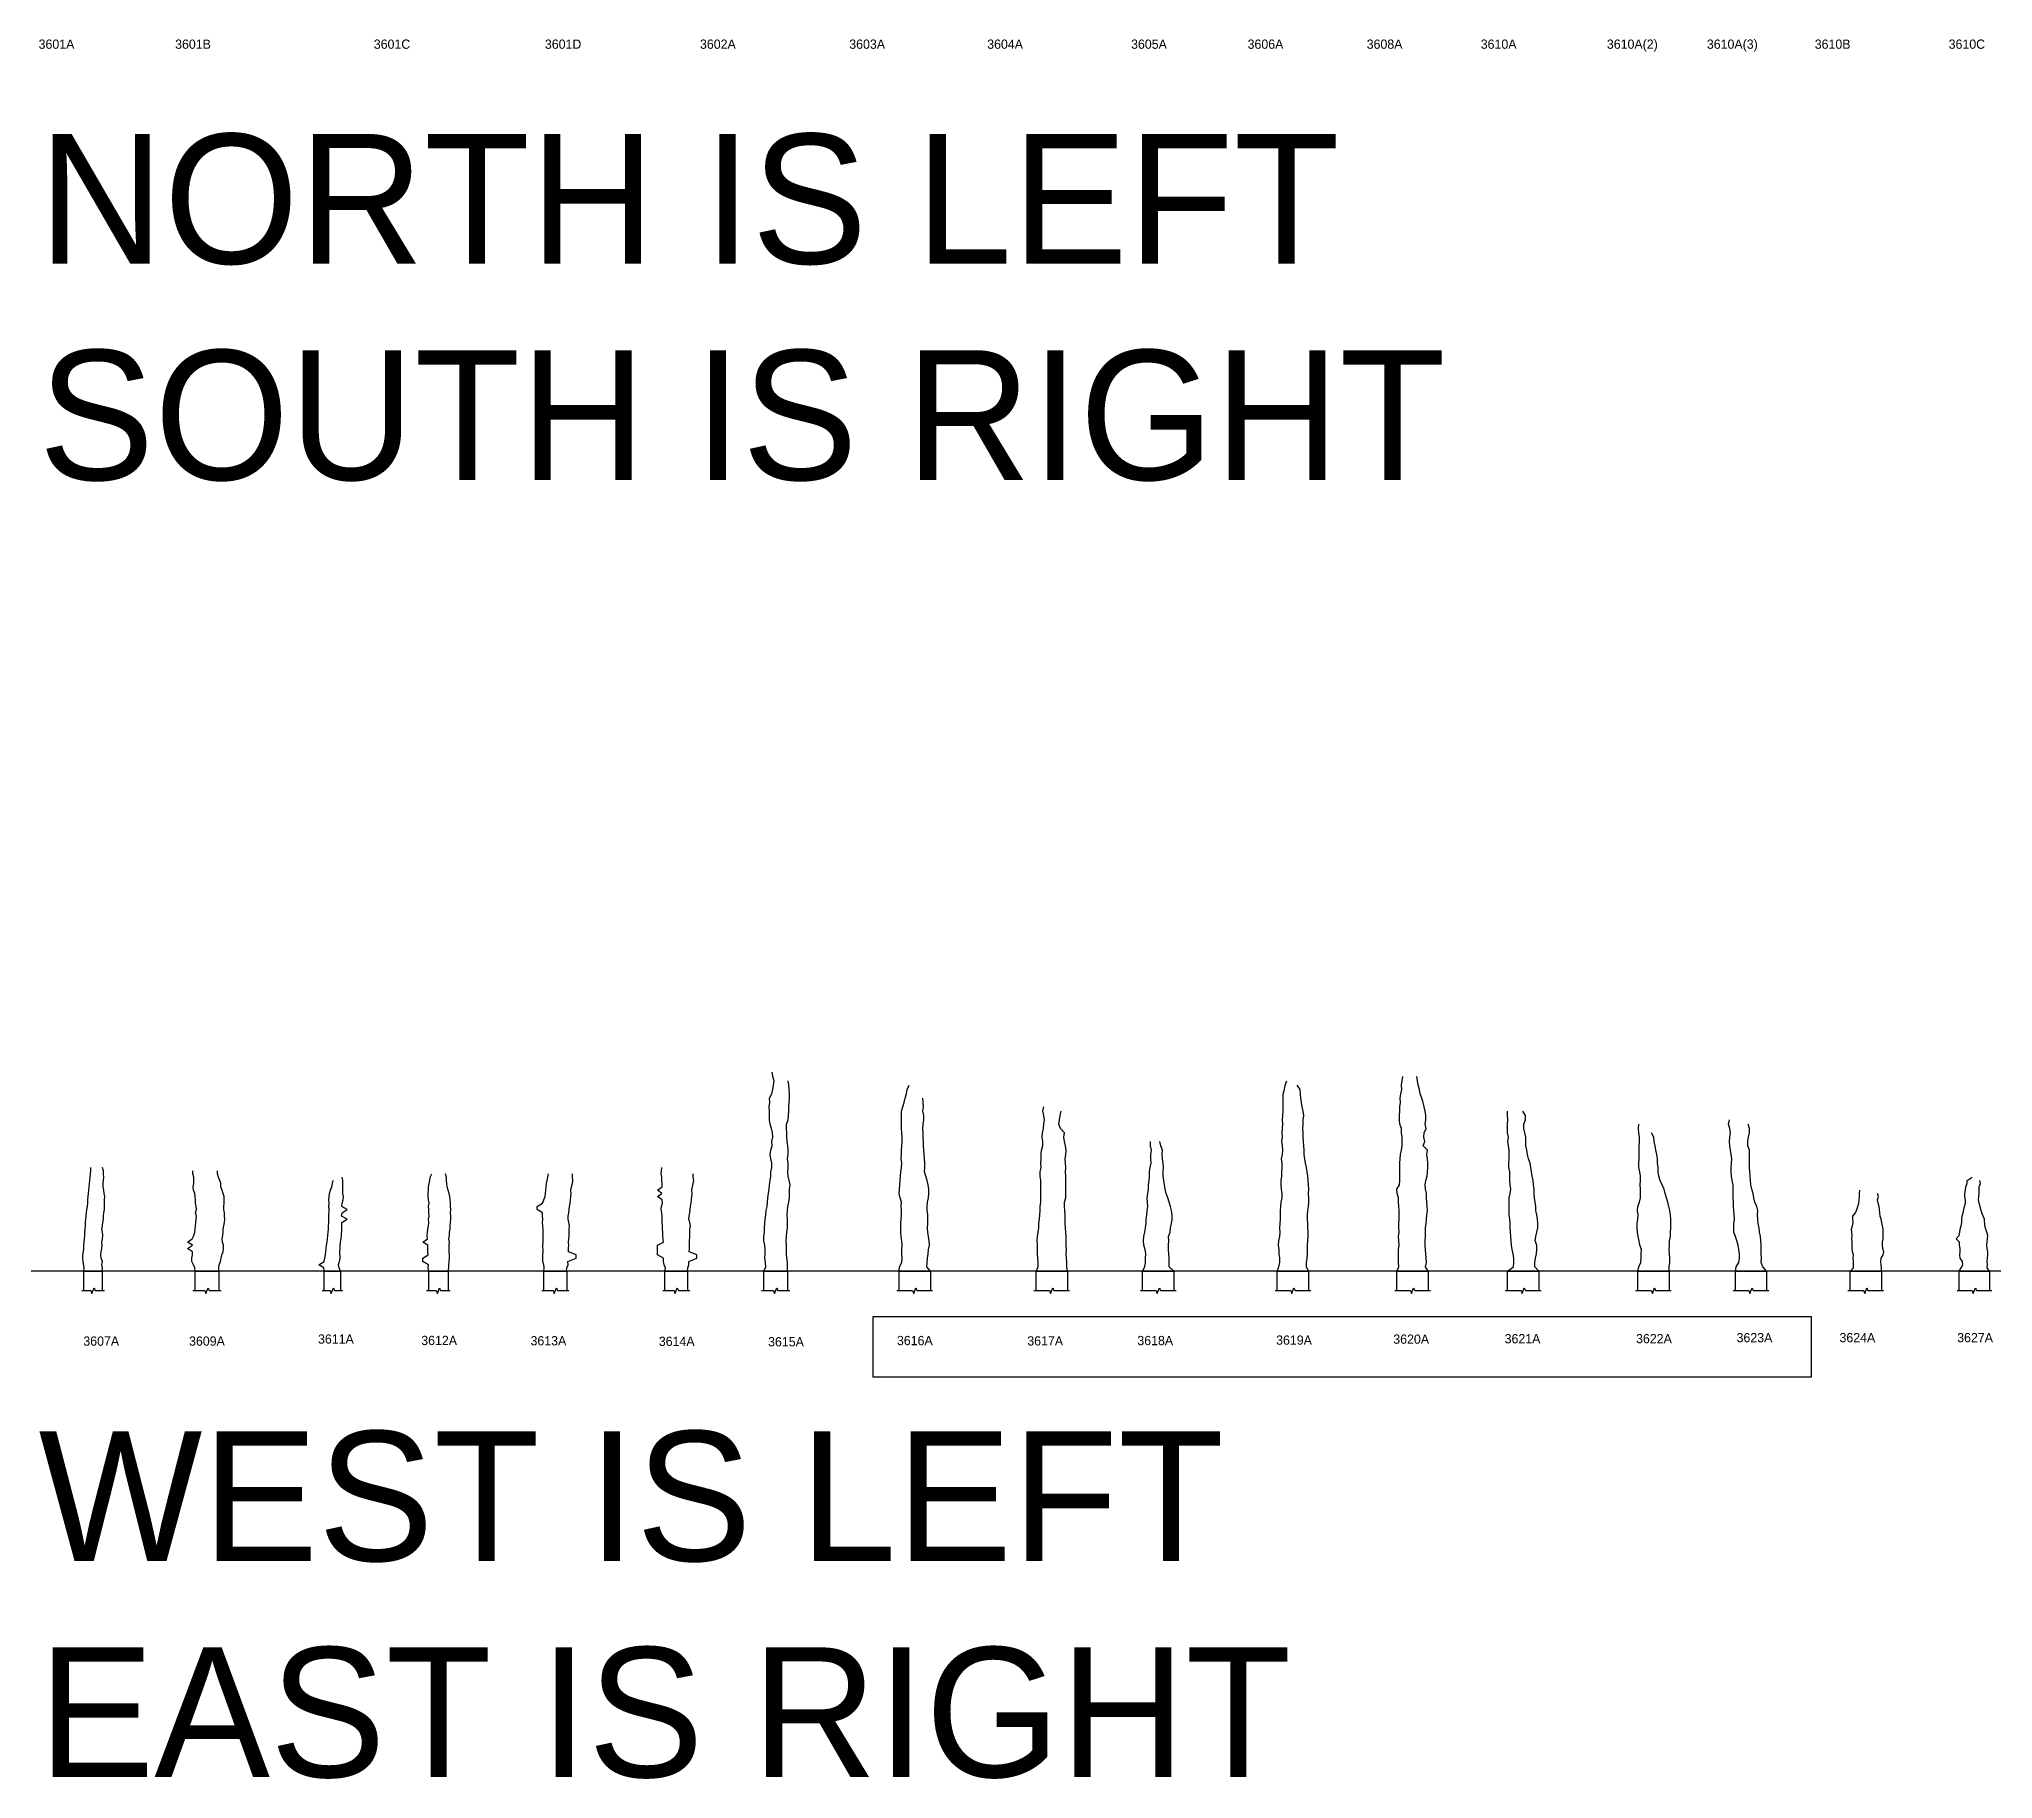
# Model space of a CAD drawing. Header units: feet. Extents: x -751 to 5579, y -2816 to 465.
# Drawn here: x 852 to 2660, y -1666 to -56 of the extents above; entities that cross this region are included whole.
import ezdxf

# ---------------------------------------------------------------- set-up
doc = ezdxf.new("R2010")
doc.units = ezdxf.units.FT
doc.header["$MEASUREMENT"] = 0
doc.layers.get('Defpoints').update_dxf_attribs({"color": 6})
doc.layers.add('01_Code', color=2, linetype='Continuous')

msp = doc.modelspace()

# ---------------------------------------------------------------- texts
at = {"layer": '01_Code', "attachment_point": 1}
for s, width, insert, char_height in [('3601A', 37.062, (851.9, -56.4), 8.56), ('3601B', 37.062, (978.2, -56.4), 8.56), ('3601C', 37.062, (1162, -56.4), 8.56), ('3601D', 37.062, (1320.3, -56.4), 8.56), ('3602A', 37.062, (1463.8, -56.4), 8.56), ('3603A', 37.062, (1601.9, -56.4), 8.56), ('3604A', 37.062, (1729.5, -56.4), 8.56), ('3605A', 37.062, (1862.6, -56.4), 8.56), ('3606A', 37.062, (1970.4, -56.4), 8.56), ('3608A', 37.062, (2080.6, -56.4), 8.56), ('3610A', 37.062, (2186.1, -56.4), 8.56), ('3610A(2)', 37.062, (2302.8, -56.4), 8.56), ('3610A(3)', 37.062, (2395.3, -56.4), 8.56), ('3610B', 37.062, (2495.1, -56.4), 8.56), ('3610C', 37.062, (2619, -56.4), 8.56), ('NORTH IS LEFT\\PSOUTH IS RIGHT\\P\\P\\P\\P\\PWEST IS LEFT\\PEAST IS RIGHT', 2001.428, (851.9, -143.8), 120), ('3607A', 37.062, (893.3, -1256.4), 8.56), ('3609A', 37.062, (991.1, -1256.4), 8.56), ('3611A', 37.062, (1110.4, -1254.5), 8.56), ('3612A', 37.062, (1205.9, -1255.8), 8.56), ('3613A', 37.062, (1307, -1256.1), 8.56), ('3614A', 37.062, (1425.7, -1256.6), 8.56), ('3615A', 37.062, (1526.8, -1257), 8.56), ('3616A', 37.062, (1646, -1255.9), 8.56), ('3617A', 37.062, (1766.6, -1256.2), 8.56), ('3618A', 37.062, (1868.4, -1255.9), 8.56), ('3619A', 37.062, (1996.8, -1255.5), 8.56), ('3620A', 37.062, (2105.2, -1254.6), 8.56), ('3621A', 37.062, (2208.2, -1254.2), 8.56), ('3622A', 37.062, (2329.8, -1254.1), 8.56), ('3623A', 37.062, (2422.8, -1253.2), 8.56), ('3624A', 37.062, (2518, -1253.2), 8.56), ('3627A', 37.062, (2626.9, -1253.2), 8.56)]:
    msp.add_mtext_dynamic_manual_height_columns(s, width=width, gutter_width=1, heights=[0], dxfattribs=dict(at, insert=insert, char_height=char_height))

# ---------------------------------------------------------------- linework, layer by layer
at = {"layer": '01_Code'}
for points in [[(1522.8, -1196), (1522.8, -1196), (1524.8, -1192), (1524.4, -1188), (1523.9, -1184), (1524.1, -1180), (1524.1, -1176), (1523.7, -1172), (1522.9, -1168), (1522.8, -1164), (1523.4, -1160), (1523.4, -1156), (1523.8, -1152), (1524.2, -1148), (1524.7, -1144), (1525.1, -1140), (1525.8, -1136), (1526.1, -1132), (1526.4, -1128), (1527.1, -1124), (1527.8, -1120), (1528.2, -1116), (1528.8, -1112), (1529.2, -1108), (1529.3, -1104), (1530.2, -1100), (1530.3, -1096), (1529.3, -1092), (1528.8, -1088), (1529.3, -1084), (1530.6, -1080), (1530.3, -1076), (1531.3, -1072), (1530.8, -1068), (1529.8, -1064), (1528.8, -1060), (1528.2, -1056), (1528.2, -1052), (1528.2, -1048), (1527.8, -1044), (1528.3, -1040), (1528.1, -1036), (1530.1, -1032), (1531.2, -1028), (1531.8, -1024), (1532.3, -1020), (1531.2, -1016), (1530.6, -1012)], [(1544.8, -1196), (1544.8, -1196), (1544.6, -1192), (1544.6, -1188), (1544.1, -1184), (1543.9, -1180), (1543.8, -1176), (1543.7, -1172), (1543.6, -1168), (1543.8, -1164), (1544.1, -1160), (1544.7, -1156), (1544.7, -1152), (1544.6, -1148), (1544.4, -1144), (1544.7, -1140), (1545, -1136), (1545.9, -1132), (1546.7, -1128), (1546.6, -1124), (1546.7, -1120), (1547.1, -1116), (1546.2, -1112), (1545.4, -1108), (1545.2, -1104), (1545.5, -1100), (1545.4, -1096), (1544.8, -1092), (1545.3, -1088), (1545.5, -1084), (1545.1, -1080), (1544.4, -1076), (1544.1, -1072), (1544, -1068), (1543.8, -1064), (1543.8, -1060), (1545.3, -1056), (1545.7, -1052), (1546.1, -1048), (1546.1, -1044), (1546.3, -1040), (1546.5, -1036), (1546.6, -1032), (1546.3, -1028), (1545.9, -1024), (1545.4, -1020)], [(1648, -1196), (1648, -1196), (1648.4, -1192), (1650.4, -1188), (1650.8, -1184), (1650.5, -1180), (1650.5, -1176), (1650.8, -1172), (1650.6, -1168), (1650, -1164), (1649.5, -1160), (1649.6, -1156), (1649.7, -1152), (1649.8, -1148), (1650.2, -1144), (1650.2, -1140), (1650, -1136), (1650.2, -1132), (1648.9, -1128), (1648.2, -1124), (1648.3, -1120), (1648.7, -1116), (1649, -1112), (1649.4, -1108), (1649.7, -1104), (1650.2, -1100), (1650.5, -1096), (1650, -1092), (1650.3, -1088), (1650.2, -1084), (1650.4, -1080), (1650.8, -1076), (1650.7, -1072), (1650.5, -1068), (1650.3, -1064), (1650.2, -1060), (1650.3, -1056), (1650.2, -1052), (1650.3, -1048), (1651.4, -1044), (1652.8, -1040), (1653.5, -1036), (1654.8, -1032), (1655.5, -1028), (1657.2, -1024)], [(1997.8, -1196), (1997.8, -1196), (1999.3, -1192), (2000.2, -1188), (2000.2, -1184), (1999.7, -1180), (1999.7, -1176), (1998.9, -1172), (1999.4, -1168), (2000.1, -1164), (2000.6, -1160), (2000.3, -1156), (2000.6, -1152), (2000.7, -1148), (2000.8, -1144), (2000.9, -1140), (2001.2, -1136), (2001.4, -1132), (2002.3, -1128), (2002.3, -1124), (2001.8, -1120), (2001.6, -1116), (2001.6, -1112), (2002.1, -1108), (2002.2, -1104), (2002.4, -1100), (2002.3, -1096), (2001.8, -1092), (2002.8, -1088), (2002.9, -1084), (2002.7, -1080), (2002.2, -1076), (2002.6, -1072), (2002.4, -1068), (2002.8, -1064), (2003.1, -1060), (2002.6, -1056), (2002.9, -1052), (2003.2, -1048), (2003.3, -1044), (2003.4, -1040), (2003.3, -1036), (2003.4, -1032), (2004.7, -1028), (2005.1, -1024), (2006.8, -1020)], [(2026.8, -1196), (2026.8, -1196), (2024.9, -1192), (2025, -1188), (2025.4, -1184), (2025.7, -1180), (2025.7, -1176), (2025.8, -1172), (2026.2, -1168), (2026.3, -1164), (2026.3, -1160), (2026, -1156), (2026, -1152), (2025.8, -1148), (2025.9, -1144), (2026.2, -1140), (2026.9, -1136), (2027, -1132), (2027.2, -1128), (2026.8, -1124), (2027.2, -1120), (2026.8, -1116), (2026.4, -1112), (2026.2, -1108), (2025.5, -1104), (2024.8, -1100), (2024, -1096), (2023.3, -1092), (2022.8, -1088), (2022.8, -1084), (2022.5, -1080), (2022.2, -1076), (2021.9, -1072), (2021.8, -1068), (2021.5, -1064), (2021.7, -1060), (2021.9, -1056), (2022.5, -1052), (2021.9, -1048), (2021, -1044), (2020.2, -1040), (2019.7, -1036), (2019.2, -1032), (2018.9, -1028), (2016.4, -1024)], [(2108.5, -1196), (2108.5, -1196), (2110.4, -1192), (2110.1, -1188), (2110.1, -1184), (2110, -1180), (2110, -1176), (2110.5, -1172), (2110.4, -1168), (2110.1, -1164), (2110.5, -1160), (2110.3, -1156), (2110.4, -1152), (2110.6, -1148), (2110.6, -1144), (2110.6, -1140), (2110.4, -1136), (2110.1, -1132), (2109.9, -1128), (2108.9, -1124), (2108.4, -1120), (2110.8, -1116), (2111.3, -1112), (2111.1, -1108), (2111.3, -1104), (2111.4, -1100), (2111.4, -1096), (2111.6, -1092), (2111.8, -1088), (2112.8, -1084), (2113.3, -1080), (2113.5, -1076), (2113.5, -1072), (2112.9, -1068), (2112.9, -1064), (2111.3, -1060), (2110.8, -1056), (2110.9, -1052), (2111.1, -1048), (2111.4, -1044), (2111.8, -1040), (2111.5, -1036), (2112.1, -1032), (2113.1, -1028), (2112.8, -1024), (2113.3, -1020), (2114.1, -1016)], [(2137.5, -1196), (2137.5, -1196), (2135.1, -1192), (2135.9, -1188), (2135.6, -1184), (2135.3, -1180), (2134.9, -1176), (2134.8, -1172), (2134.6, -1168), (2134.9, -1164), (2135.1, -1160), (2135.1, -1156), (2135.5, -1152), (2136, -1148), (2136.3, -1144), (2136.8, -1140), (2136.6, -1136), (2136.1, -1132), (2136, -1128), (2135.9, -1124), (2135, -1120), (2134.6, -1116), (2135.4, -1112), (2136.5, -1108), (2136.7, -1104), (2137.1, -1100), (2137.2, -1096), (2136.7, -1092), (2136.2, -1088), (2136.9, -1084), (2132.9, -1080), (2134.3, -1076), (2133.4, -1072), (2133.9, -1068), (2135.5, -1064), (2134.6, -1060), (2135.2, -1056), (2135.4, -1052), (2134.6, -1048), (2133.7, -1044), (2132.9, -1040), (2131.6, -1036), (2130, -1032), (2129.4, -1028), (2128.1, -1024), (2127.6, -1020), (2126.9, -1016)], [(1677, -1196), (1677, -1196), (1673.8, -1192), (1674, -1188), (1674.4, -1184), (1675, -1180), (1675.3, -1176), (1676, -1172), (1675.8, -1168), (1675.3, -1164), (1674.6, -1160), (1674.4, -1156), (1674.5, -1152), (1674.6, -1148), (1674.6, -1144), (1673.9, -1140), (1674.1, -1136), (1674.3, -1132), (1675.3, -1128), (1675.6, -1124), (1675.4, -1120), (1674.8, -1116), (1673.9, -1112), (1672.6, -1108), (1671.5, -1104), (1671.8, -1100), (1671.8, -1096), (1671.5, -1092), (1671.1, -1088), (1671, -1084), (1670.6, -1080), (1670.6, -1076), (1670.4, -1072), (1670.3, -1068), (1670.1, -1064), (1670.3, -1060), (1670.8, -1056), (1670.9, -1052), (1670, -1048), (1670.6, -1044), (1670.3, -1040), (1669.8, -1036)], [(1774.7, -1196), (1774.7, -1196), (1776.5, -1192), (1776.6, -1188), (1776.4, -1184), (1775.9, -1180), (1776, -1176), (1775.9, -1172), (1775.7, -1168), (1775.9, -1164), (1776.6, -1160), (1777.2, -1156), (1777.3, -1152), (1777.9, -1148), (1778.3, -1144), (1778.5, -1140), (1778.6, -1136), (1779, -1132), (1779, -1128), (1779, -1124), (1779, -1120), (1779, -1116), (1779.1, -1112), (1778.6, -1108), (1778.4, -1104), (1779.3, -1100), (1779, -1096), (1779.4, -1092), (1779.4, -1088), (1779.8, -1084), (1781, -1080), (1780.9, -1076), (1780.4, -1072), (1780.8, -1068), (1781.5, -1064), (1781.9, -1060), (1782.5, -1056), (1781.8, -1052), (1781, -1048), (1781.9, -1044)], [(1803.7, -1196), (1803.7, -1196), (1803.1, -1192), (1803.1, -1188), (1803, -1184), (1802.6, -1180), (1802.9, -1176), (1802.6, -1172), (1802.5, -1168), (1802.6, -1164), (1802.2, -1160), (1802, -1156), (1801.7, -1152), (1801.6, -1148), (1801.7, -1144), (1801.4, -1140), (1800.9, -1136), (1801.1, -1132), (1802.1, -1128), (1802.4, -1124), (1802.2, -1120), (1802.1, -1116), (1802.3, -1112), (1802.3, -1108), (1802, -1104), (1802.1, -1100), (1802, -1096), (1801.7, -1092), (1802.3, -1088), (1802.6, -1084), (1802, -1080), (1801, -1076), (1800.3, -1072), (1801, -1068), (1797.3, -1064), (1795.7, -1060), (1796.3, -1056), (1797, -1052), (1797.8, -1048)], [(2210.9, -1196), (2210.9, -1196), (2216.3, -1192), (2216.6, -1188), (2216.6, -1184), (2216.1, -1180), (2215.3, -1176), (2214.5, -1172), (2214.3, -1168), (2213.9, -1164), (2213.6, -1160), (2213.3, -1156), (2213.3, -1152), (2213, -1148), (2212.5, -1144), (2212.5, -1140), (2212.3, -1136), (2212.5, -1132), (2212.5, -1128), (2213.3, -1124), (2213.8, -1120), (2213.4, -1116), (2212.9, -1112), (2212.9, -1108), (2212.9, -1104), (2212, -1100), (2212.1, -1096), (2212.4, -1092), (2212.5, -1088), (2212.3, -1084), (2211.8, -1080), (2211.3, -1076), (2211.9, -1072), (2210.9, -1068), (2210.9, -1064), (2210.8, -1060), (2211.3, -1056), (2210.8, -1052), (2210.9, -1048)], [(2239.9, -1196), (2239.9, -1196), (2236.3, -1192), (2236.1, -1188), (2236.9, -1184), (2237.6, -1180), (2237.9, -1176), (2237.9, -1172), (2236.5, -1168), (2237.1, -1164), (2237.9, -1160), (2238.9, -1156), (2238.9, -1152), (2238.6, -1148), (2238.1, -1144), (2237, -1140), (2237, -1136), (2236.6, -1132), (2235.9, -1128), (2235.6, -1124), (2235.6, -1120), (2234.9, -1116), (2234.6, -1112), (2233.8, -1108), (2233, -1104), (2232.5, -1100), (2231.9, -1096), (2230.3, -1092), (2229.5, -1088), (2228.6, -1084), (2227.9, -1080), (2227.8, -1076), (2227.8, -1072), (2227, -1068), (2225.9, -1064), (2225.9, -1060), (2227.4, -1056), (2227.4, -1052), (2225.1, -1048)], [(2331.4, -1196), (2331.4, -1196), (2332.5, -1192), (2334.1, -1188), (2334.6, -1184), (2334.5, -1180), (2334.9, -1176), (2333.2, -1172), (2332.6, -1168), (2331.7, -1164), (2331.2, -1160), (2330.7, -1156), (2330.9, -1152), (2331.5, -1148), (2331.8, -1144), (2331.2, -1140), (2331.5, -1136), (2333.1, -1132), (2333.8, -1128), (2334, -1124), (2333.8, -1120), (2333.6, -1116), (2333.8, -1112), (2333.9, -1108), (2333.3, -1104), (2332.5, -1100), (2332.4, -1096), (2332.6, -1092), (2332.6, -1088), (2332.6, -1084), (2332.6, -1080), (2332.9, -1076), (2333.1, -1072), (2332.5, -1068), (2332, -1064), (2332.3, -1060)], [(2422.3, -1196), (2421.7, -1196), (2422.3, -1192), (2424.8, -1188), (2425.4, -1184), (2425.5, -1180), (2425, -1176), (2424.2, -1172), (2422.9, -1168), (2421.9, -1164), (2420.2, -1160), (2420.2, -1156), (2420.4, -1152), (2420.8, -1148), (2420.7, -1144), (2420.3, -1140), (2419.8, -1136), (2420, -1132), (2419.7, -1128), (2419.5, -1124), (2419.5, -1120), (2419.5, -1116), (2418.8, -1112), (2418, -1108), (2417.8, -1104), (2417.8, -1100), (2418.2, -1096), (2418.4, -1092), (2417.9, -1088), (2417.2, -1084), (2416.4, -1080), (2416.3, -1076), (2416.4, -1072), (2417.2, -1068), (2416.5, -1064), (2415.4, -1060), (2416.2, -1056)], [(2450.7, -1196), (2450.6, -1196), (2447.1, -1192), (2445.6, -1188), (2445.9, -1184), (2445.6, -1180), (2445.6, -1176), (2445.6, -1172), (2445.1, -1168), (2444.9, -1164), (2444.1, -1160), (2443.6, -1156), (2442.9, -1152), (2442.6, -1148), (2442.1, -1144), (2442.6, -1140), (2441.6, -1136), (2439.6, -1132), (2438.8, -1128), (2438, -1124), (2437, -1120), (2436.1, -1116), (2435.8, -1112), (2435.3, -1108), (2435, -1104), (2434.6, -1100), (2434.8, -1096), (2434.8, -1092), (2434.9, -1088), (2434.6, -1084), (2433.3, -1080), (2433.1, -1076), (2433.8, -1072), (2434.6, -1068), (2434.9, -1064), (2433.6, -1060)], [(1873.3, -1196), (1873.3, -1196), (1875.2, -1192), (1876, -1188), (1875.8, -1184), (1876.3, -1180), (1875.5, -1176), (1874.3, -1172), (1874.1, -1168), (1874.5, -1164), (1875.2, -1160), (1876, -1156), (1876.6, -1152), (1876.7, -1148), (1877.1, -1144), (1877.6, -1140), (1878, -1136), (1877.7, -1132), (1877.5, -1128), (1878.1, -1124), (1878.8, -1120), (1878.8, -1116), (1879.2, -1112), (1879.5, -1108), (1879.7, -1104), (1880.2, -1100), (1881.1, -1096), (1881, -1092), (1880.8, -1088), (1881.5, -1084), (1880.6, -1080), (1880.6, -1076)], [(1902.3, -1196), (1902.3, -1196), (1897.9, -1192), (1897.8, -1188), (1897.7, -1184), (1897.4, -1180), (1897.1, -1176), (1897.1, -1172), (1897.6, -1168), (1897.2, -1164), (1898.7, -1160), (1899.1, -1156), (1900.1, -1152), (1900.7, -1148), (1900.6, -1144), (1900.1, -1140), (1899.2, -1136), (1897.7, -1132), (1896.6, -1128), (1895.1, -1124), (1894.1, -1120), (1893.6, -1116), (1892.9, -1112), (1892.4, -1108), (1892.2, -1104), (1892.6, -1100), (1892.3, -1096), (1891.8, -1092), (1891.3, -1088), (1891.7, -1084), (1890.1, -1080), (1889.3, -1076)], [(2360.4, -1196), (2360.4, -1196), (2360.5, -1192), (2360.9, -1188), (2360.9, -1184), (2360.6, -1180), (2360.5, -1176), (2360.6, -1172), (2360.7, -1168), (2361.6, -1164), (2361.6, -1160), (2362, -1156), (2362, -1152), (2362, -1148), (2361.7, -1144), (2360.9, -1140), (2360.1, -1136), (2359.1, -1132), (2357.9, -1128), (2356.7, -1124), (2355.7, -1120), (2354.1, -1116), (2352.1, -1112), (2351, -1108), (2350.4, -1104), (2350.2, -1100), (2349.7, -1096), (2349.5, -1092), (2349, -1088), (2348.2, -1084), (2347.6, -1080), (2346.7, -1076), (2346.1, -1072), (2344.1, -1068)], [(893.8, -1196), (893.8, -1196), (894.1, -1193), (893.2, -1187), (892.7, -1184), (892.9, -1181), (893.3, -1178), (893.6, -1175), (893.8, -1172), (894.2, -1169), (894.4, -1166), (894.6, -1163), (894.8, -1160), (894.9, -1157), (895.2, -1154), (895.3, -1151), (895.6, -1148), (895.8, -1145), (896.2, -1142), (896.6, -1139), (897.1, -1136), (897.3, -1133), (897.6, -1130), (897.8, -1127), (898.2, -1124), (898.4, -1121), (898.6, -1118), (899.1, -1115), (899.4, -1112), (899.6, -1109), (899.9, -1106), (900.1, -1103), (900.2, -1100)], [(910.8, -1196), (910.8, -1196), (910.9, -1193), (910.5, -1190), (910.9, -1187), (909.8, -1184), (909.4, -1181), (909.8, -1178), (910.3, -1175), (910.7, -1172), (910.5, -1169), (911, -1166), (911.2, -1163), (910.9, -1160), (910.5, -1157), (910.9, -1154), (911.2, -1151), (911.9, -1148), (911.9, -1145), (912.4, -1142), (912.9, -1139), (912.9, -1136), (912.9, -1133), (913, -1130), (913.3, -1127), (912.7, -1124), (912.3, -1121), (911.5, -1118), (911.5, -1115), (911.8, -1112), (912.4, -1109), (912, -1106), (911.8, -1103), (911, -1100)], [(1431.3, -1196), (1431.3, -1196), (1431.9, -1193), (1430.5, -1190), (1430, -1187), (1430.1, -1184), (1424.5, -1181), (1424.5, -1178), (1424.5, -1172), (1429.9, -1169), (1429.7, -1166), (1429.5, -1163), (1429.4, -1160), (1429.2, -1157), (1429, -1154), (1428.9, -1151), (1428.8, -1148), (1428.7, -1145), (1428.5, -1142), (1428, -1139), (1428.3, -1136), (1429, -1133), (1428.8, -1130), (1424.5, -1127), (1428.5, -1124), (1424.5, -1121), (1428.9, -1118), (1428.8, -1115), (1428.5, -1112), (1428.4, -1109), (1428, -1106), (1428.2, -1103), (1428.4, -1100)], [(996.7, -1196), (996.7, -1196), (996.5, -1193), (995.3, -1190), (993.7, -1187), (993.8, -1184), (994.2, -1181), (994.3, -1178), (989.7, -1175), (994.2, -1172), (989.7, -1169), (994.1, -1166), (995.5, -1163), (996.5, -1160), (996.7, -1157), (997.2, -1154), (997.5, -1151), (997.7, -1148), (997.9, -1145), (997.2, -1142), (998, -1139), (997.7, -1136), (997.2, -1133), (997.1, -1130), (996.9, -1127), (996.4, -1124), (995.2, -1121), (994.9, -1118), (995.4, -1115), (995.6, -1112), (995.5, -1109), (994.7, -1106), (994.7, -1103)], [(1018.7, -1196), (1018.7, -1196), (1018.5, -1193), (1019.1, -1190), (1020.1, -1187), (1020.7, -1184), (1021.5, -1181), (1022.7, -1178), (1023.1, -1175), (1023, -1172), (1022, -1169), (1021.7, -1166), (1022.3, -1163), (1022.5, -1160), (1022.6, -1157), (1023.3, -1154), (1023.8, -1151), (1024.2, -1148), (1024, -1145), (1023.8, -1142), (1023.2, -1139), (1023.3, -1136), (1023.7, -1133), (1023.5, -1130), (1023.6, -1127), (1022.8, -1124), (1021.7, -1121), (1020.6, -1118), (1020.6, -1115), (1019.6, -1112), (1018.2, -1109), (1017.5, -1106), (1017.5, -1103)], [(1116.1, -1196), (1116.1, -1196), (1115.9, -1193), (1111.3, -1190), (1116.1, -1187), (1116.8, -1184), (1117.3, -1181), (1117.6, -1178), (1118, -1175), (1118.3, -1172), (1119, -1169), (1119.1, -1166), (1119.7, -1160), (1120, -1157), (1120.2, -1154), (1120.3, -1151), (1120.5, -1148), (1120.4, -1145), (1120.7, -1139), (1120.5, -1136), (1120.8, -1133), (1120.4, -1130), (1121, -1124), (1122, -1121), (1123.3, -1118), (1123.8, -1115), (1124.3, -1112)], [(1131.1, -1196), (1131.1, -1196), (1129.9, -1193), (1129.5, -1190), (1130.3, -1187), (1131, -1184), (1130.5, -1178), (1130.8, -1175), (1130.9, -1172), (1131.3, -1169), (1131.8, -1166), (1132, -1163), (1132.5, -1157), (1132.4, -1154), (1132.4, -1151), (1137.4, -1148), (1132, -1145), (1132.8, -1142), (1137.4, -1139), (1132.4, -1136), (1132.6, -1133), (1133.6, -1130), (1133.9, -1127), (1133.5, -1124), (1133.3, -1121), (1133.3, -1118), (1133.4, -1115), (1133.3, -1112), (1132.8, -1109)], [(1212.8, -1196), (1212.8, -1196), (1212.4, -1193), (1212.5, -1190), (1207.4, -1187), (1207.4, -1184), (1212.3, -1181), (1212, -1178), (1211.9, -1175), (1212.1, -1172), (1207.4, -1169), (1211.6, -1166), (1211.5, -1163), (1211.6, -1160), (1212, -1157), (1212.5, -1154), (1212.9, -1151), (1212.6, -1148), (1213.2, -1145), (1212.9, -1142), (1213, -1139), (1212.5, -1136), (1213.2, -1133), (1212.5, -1130), (1212.4, -1127), (1212.3, -1124), (1212.5, -1121), (1212.6, -1118), (1213.3, -1115), (1214, -1112), (1214.3, -1109), (1215.7, -1106)], [(1230.8, -1196), (1230.8, -1196), (1231.3, -1193), (1231.5, -1190), (1231.8, -1187), (1231.9, -1184), (1232.1, -1181), (1231.6, -1178), (1231.8, -1175), (1231.6, -1172), (1231.9, -1169), (1231.5, -1166), (1231.9, -1163), (1232.1, -1160), (1232.8, -1157), (1232.6, -1154), (1232.9, -1151), (1233.4, -1148), (1233.3, -1145), (1232.9, -1142), (1233.3, -1139), (1233.1, -1136), (1233, -1133), (1232.8, -1130), (1232.4, -1127), (1231.8, -1124), (1230.8, -1121), (1230, -1118), (1229.6, -1115), (1229.4, -1112), (1229.3, -1109), (1228.3, -1106)], [(1319.4, -1196), (1319.4, -1196), (1319.5, -1193), (1319.2, -1190), (1318.4, -1187), (1318.5, -1184), (1318.5, -1181), (1318.7, -1178), (1318.5, -1172), (1318.7, -1169), (1318.8, -1163), (1318.7, -1157), (1318, -1151), (1318.4, -1148), (1318.2, -1145), (1318, -1142), (1313, -1139), (1313, -1136), (1318.2, -1133), (1319.3, -1130), (1320.6, -1127), (1320.9, -1124), (1321.3, -1121), (1321.6, -1118), (1321.8, -1115), (1322.4, -1112), (1323.1, -1109), (1323.7, -1106)], [(1340.6, -1196), (1340.4, -1196), (1340.5, -1193), (1341.7, -1190), (1341.5, -1187), (1349.2, -1184), (1349.2, -1181), (1342, -1178), (1342.2, -1175), (1342.3, -1172), (1342.2, -1169), (1342.7, -1163), (1342.7, -1157), (1343.2, -1154), (1342.5, -1151), (1341.8, -1148), (1341.9, -1145), (1342.4, -1142), (1343, -1136), (1343.7, -1133), (1343.9, -1130), (1344.3, -1127), (1344.7, -1124), (1344.4, -1121), (1345, -1118), (1345.8, -1115), (1346.2, -1112), (1345.8, -1109), (1345.7, -1106)], [(1452.3, -1196), (1452.3, -1196), (1452.4, -1193), (1453.5, -1190), (1453.4, -1187), (1461, -1184), (1461, -1181), (1453.9, -1178), (1454, -1175), (1454.1, -1172), (1454, -1169), (1454.5, -1163), (1454.5, -1157), (1455, -1154), (1454.4, -1151), (1453.6, -1148), (1453.8, -1145), (1454.3, -1142), (1454.9, -1136), (1455.5, -1133), (1455.8, -1130), (1456.1, -1127), (1456.5, -1124), (1456.3, -1121), (1456.9, -1118), (1457.6, -1115), (1458, -1112), (1457.6, -1109), (1457.5, -1106)], [(2628.8, -1196), (2628.8, -1196), (2630.7, -1193), (2632, -1190), (2631.7, -1187), (2629.7, -1184), (2629.3, -1181), (2629.6, -1178), (2629.5, -1175), (2629.1, -1172), (2629, -1169), (2625.9, -1166), (2628.8, -1163), (2629.3, -1160), (2629.7, -1157), (2630.5, -1154), (2631.1, -1151), (2631.1, -1148), (2631.5, -1145), (2632.3, -1142), (2633, -1139), (2633.8, -1136), (2634.6, -1133), (2634.6, -1130), (2634.1, -1127), (2634, -1124), (2634.6, -1121), (2634.8, -1118), (2636.1, -1115), (2636, -1112), (2640.7, -1109)], [(2656.8, -1196), (2656.8, -1196), (2654.6, -1193), (2654.9, -1190), (2654.6, -1187), (2654.8, -1184), (2655.1, -1181), (2655.3, -1178), (2654.7, -1175), (2654.4, -1172), (2654.7, -1169), (2654.8, -1166), (2655.1, -1163), (2654.2, -1160), (2653.3, -1157), (2652.6, -1154), (2652.3, -1148), (2650.9, -1145), (2649.8, -1142), (2648.8, -1139), (2648.2, -1136), (2647.1, -1133), (2646.7, -1130), (2646.8, -1127), (2647.2, -1124), (2647.2, -1121), (2647.2, -1118), (2648.6, -1115), (2647.9, -1112)], [(2527.8, -1196), (2527.8, -1196), (2531, -1193), (2531.1, -1190), (2531, -1187), (2530.8, -1184), (2531, -1181), (2530.1, -1178), (2529.6, -1175), (2529.8, -1172), (2529.7, -1169), (2529.5, -1166), (2529.7, -1163), (2529.3, -1160), (2529.2, -1157), (2530.1, -1154), (2530.6, -1151), (2530.5, -1148), (2530.2, -1145), (2532.7, -1142), (2534.2, -1139), (2535, -1136), (2536, -1133), (2536.3, -1130), (2536.5, -1127), (2536.5, -1124), (2536.8, -1121)], [(2556.8, -1196), (2556.8, -1196), (2557, -1193), (2556.6, -1190), (2556.3, -1187), (2556.7, -1184), (2558.5, -1181), (2559, -1178), (2558.2, -1175), (2557.8, -1172), (2557.7, -1169), (2558.5, -1166), (2558.3, -1163), (2558.5, -1157), (2557.7, -1154), (2557.2, -1151), (2556.7, -1148), (2555.6, -1145), (2555.3, -1142), (2554.9, -1139), (2554.6, -1136), (2553.8, -1133), (2553.3, -1130), (2554.2, -1127), (2553.1, -1124)]]:
    msp.add_lwpolyline(points, dxfattribs=at)
at = {"layer": '01_Code', "color": 1}
for points in [[(893.8, -1214), (893.8, -1196), (910.8, -1196), (910.8, -1214)], [(996.7, -1214), (996.7, -1196), (1018.7, -1196), (1018.7, -1214)], [(1116.1, -1214), (1116.1, -1196), (1131.1, -1196), (1131.1, -1214)], [(1212.8, -1214), (1212.8, -1196), (1230.8, -1196), (1230.8, -1214)], [(1319.4, -1214), (1319.4, -1196), (1340.6, -1196), (1340.6, -1214)], [(1431.3, -1214), (1431.3, -1196), (1452.3, -1196), (1452.3, -1214)], [(1522.8, -1214), (1522.8, -1196), (1544.8, -1196), (1544.8, -1214)], [(1648, -1214), (1648, -1196), (1677, -1196), (1677, -1214)], [(1774.7, -1214), (1774.7, -1196), (1803.7, -1196), (1803.7, -1214)], [(1873.3, -1214), (1873.3, -1196), (1902.3, -1196), (1902.3, -1214)], [(1997.8, -1214), (1997.8, -1196), (2026.8, -1196), (2026.8, -1214)], [(2108.5, -1214), (2108.5, -1196), (2137.5, -1196), (2137.5, -1214)], [(2210.9, -1214), (2210.9, -1196), (2239.9, -1196), (2239.9, -1214)], [(2331.4, -1214), (2331.4, -1196), (2360.4, -1196), (2360.4, -1214)], [(2421.7, -1214), (2421.7, -1196), (2450.6, -1196), (2450.6, -1214)], [(2527.8, -1214), (2527.8, -1196), (2556.8, -1196), (2556.8, -1214)], [(2628.8, -1214), (2628.8, -1196), (2656.8, -1196), (2656.8, -1214)]]:
    msp.add_lwpolyline(points, dxfattribs=at)
at = {"layer": '01_Code', "color": 1, "linetype": 'Continuous'}
for points in [[(891.8, -1214), (900.3, -1214), (901.3, -1216.7), (903.3, -1211.3), (904.3, -1214), (912.8, -1214)], [(994.7, -1214), (1005.7, -1214), (1006.7, -1216.7), (1008.7, -1211.3), (1009.7, -1214), (1020.7, -1214)], [(1114.1, -1214), (1121.6, -1214), (1122.6, -1216.7), (1124.6, -1211.3), (1125.6, -1214), (1133.1, -1214)], [(1210.8, -1214), (1219.8, -1214), (1220.8, -1216.7), (1222.8, -1211.3), (1223.8, -1214), (1232.8, -1214)], [(1317.4, -1214), (1328, -1214), (1329, -1216.7), (1331, -1211.3), (1332, -1214), (1342.6, -1214)], [(1429.3, -1214), (1439.8, -1214), (1440.8, -1216.7), (1442.8, -1211.3), (1443.8, -1214), (1454.3, -1214)], [(1520.8, -1214), (1531.8, -1214), (1532.8, -1216.7), (1534.8, -1211.3), (1535.8, -1214), (1546.8, -1214)], [(1646, -1214), (1660.5, -1214), (1661.5, -1216.7), (1663.5, -1211.3), (1664.5, -1214), (1679, -1214)], [(1772.7, -1214), (1787.2, -1214), (1788.2, -1216.7), (1790.2, -1211.3), (1791.2, -1214), (1805.7, -1214)], [(1871.3, -1214), (1885.8, -1214), (1886.8, -1216.7), (1888.8, -1211.3), (1889.8, -1214), (1904.3, -1214)], [(1995.8, -1214), (2010.3, -1214), (2011.3, -1216.7), (2013.3, -1211.3), (2014.3, -1214), (2028.8, -1214)], [(2106.5, -1214), (2121, -1214), (2122, -1216.7), (2124, -1211.3), (2125, -1214), (2139.5, -1214)], [(2208.9, -1214), (2223.4, -1214), (2224.4, -1216.7), (2226.4, -1211.3), (2227.4, -1214), (2241.9, -1214)], [(2329.4, -1214), (2343.9, -1214), (2344.9, -1216.7), (2346.9, -1211.3), (2347.9, -1214), (2362.4, -1214)], [(2419.7, -1214), (2434.1, -1214), (2435.1, -1216.7), (2437.1, -1211.3), (2438.1, -1214), (2452.6, -1214)], [(2525.8, -1214), (2540.3, -1214), (2541.3, -1216.7), (2543.3, -1211.3), (2544.3, -1214), (2558.8, -1214)], [(2626.8, -1214), (2640.8, -1214), (2641.8, -1216.7), (2643.8, -1211.3), (2644.8, -1214), (2658.8, -1214)]]:
    msp.add_lwpolyline(points, dxfattribs=at)
at = {"layer": 'Defpoints'}
msp.add_xline((177.5, -1196), (-1, 0), dxfattribs=at)
msp.add_lwpolyline([(1624, -1238), (2491.7, -1238), (2491.7, -1294.2), (1624, -1294.2)], close=True, dxfattribs=at)

msp.set_redraw_order([(e.dxf.handle, doc.entitydb.next_handle()) for e in msp.query("TEXT MTEXT ATTDEF DIMENSION ARC_DIMENSION")])  # texts and dimensions are drawn at this point

doc.saveas('drawing.dxf')
